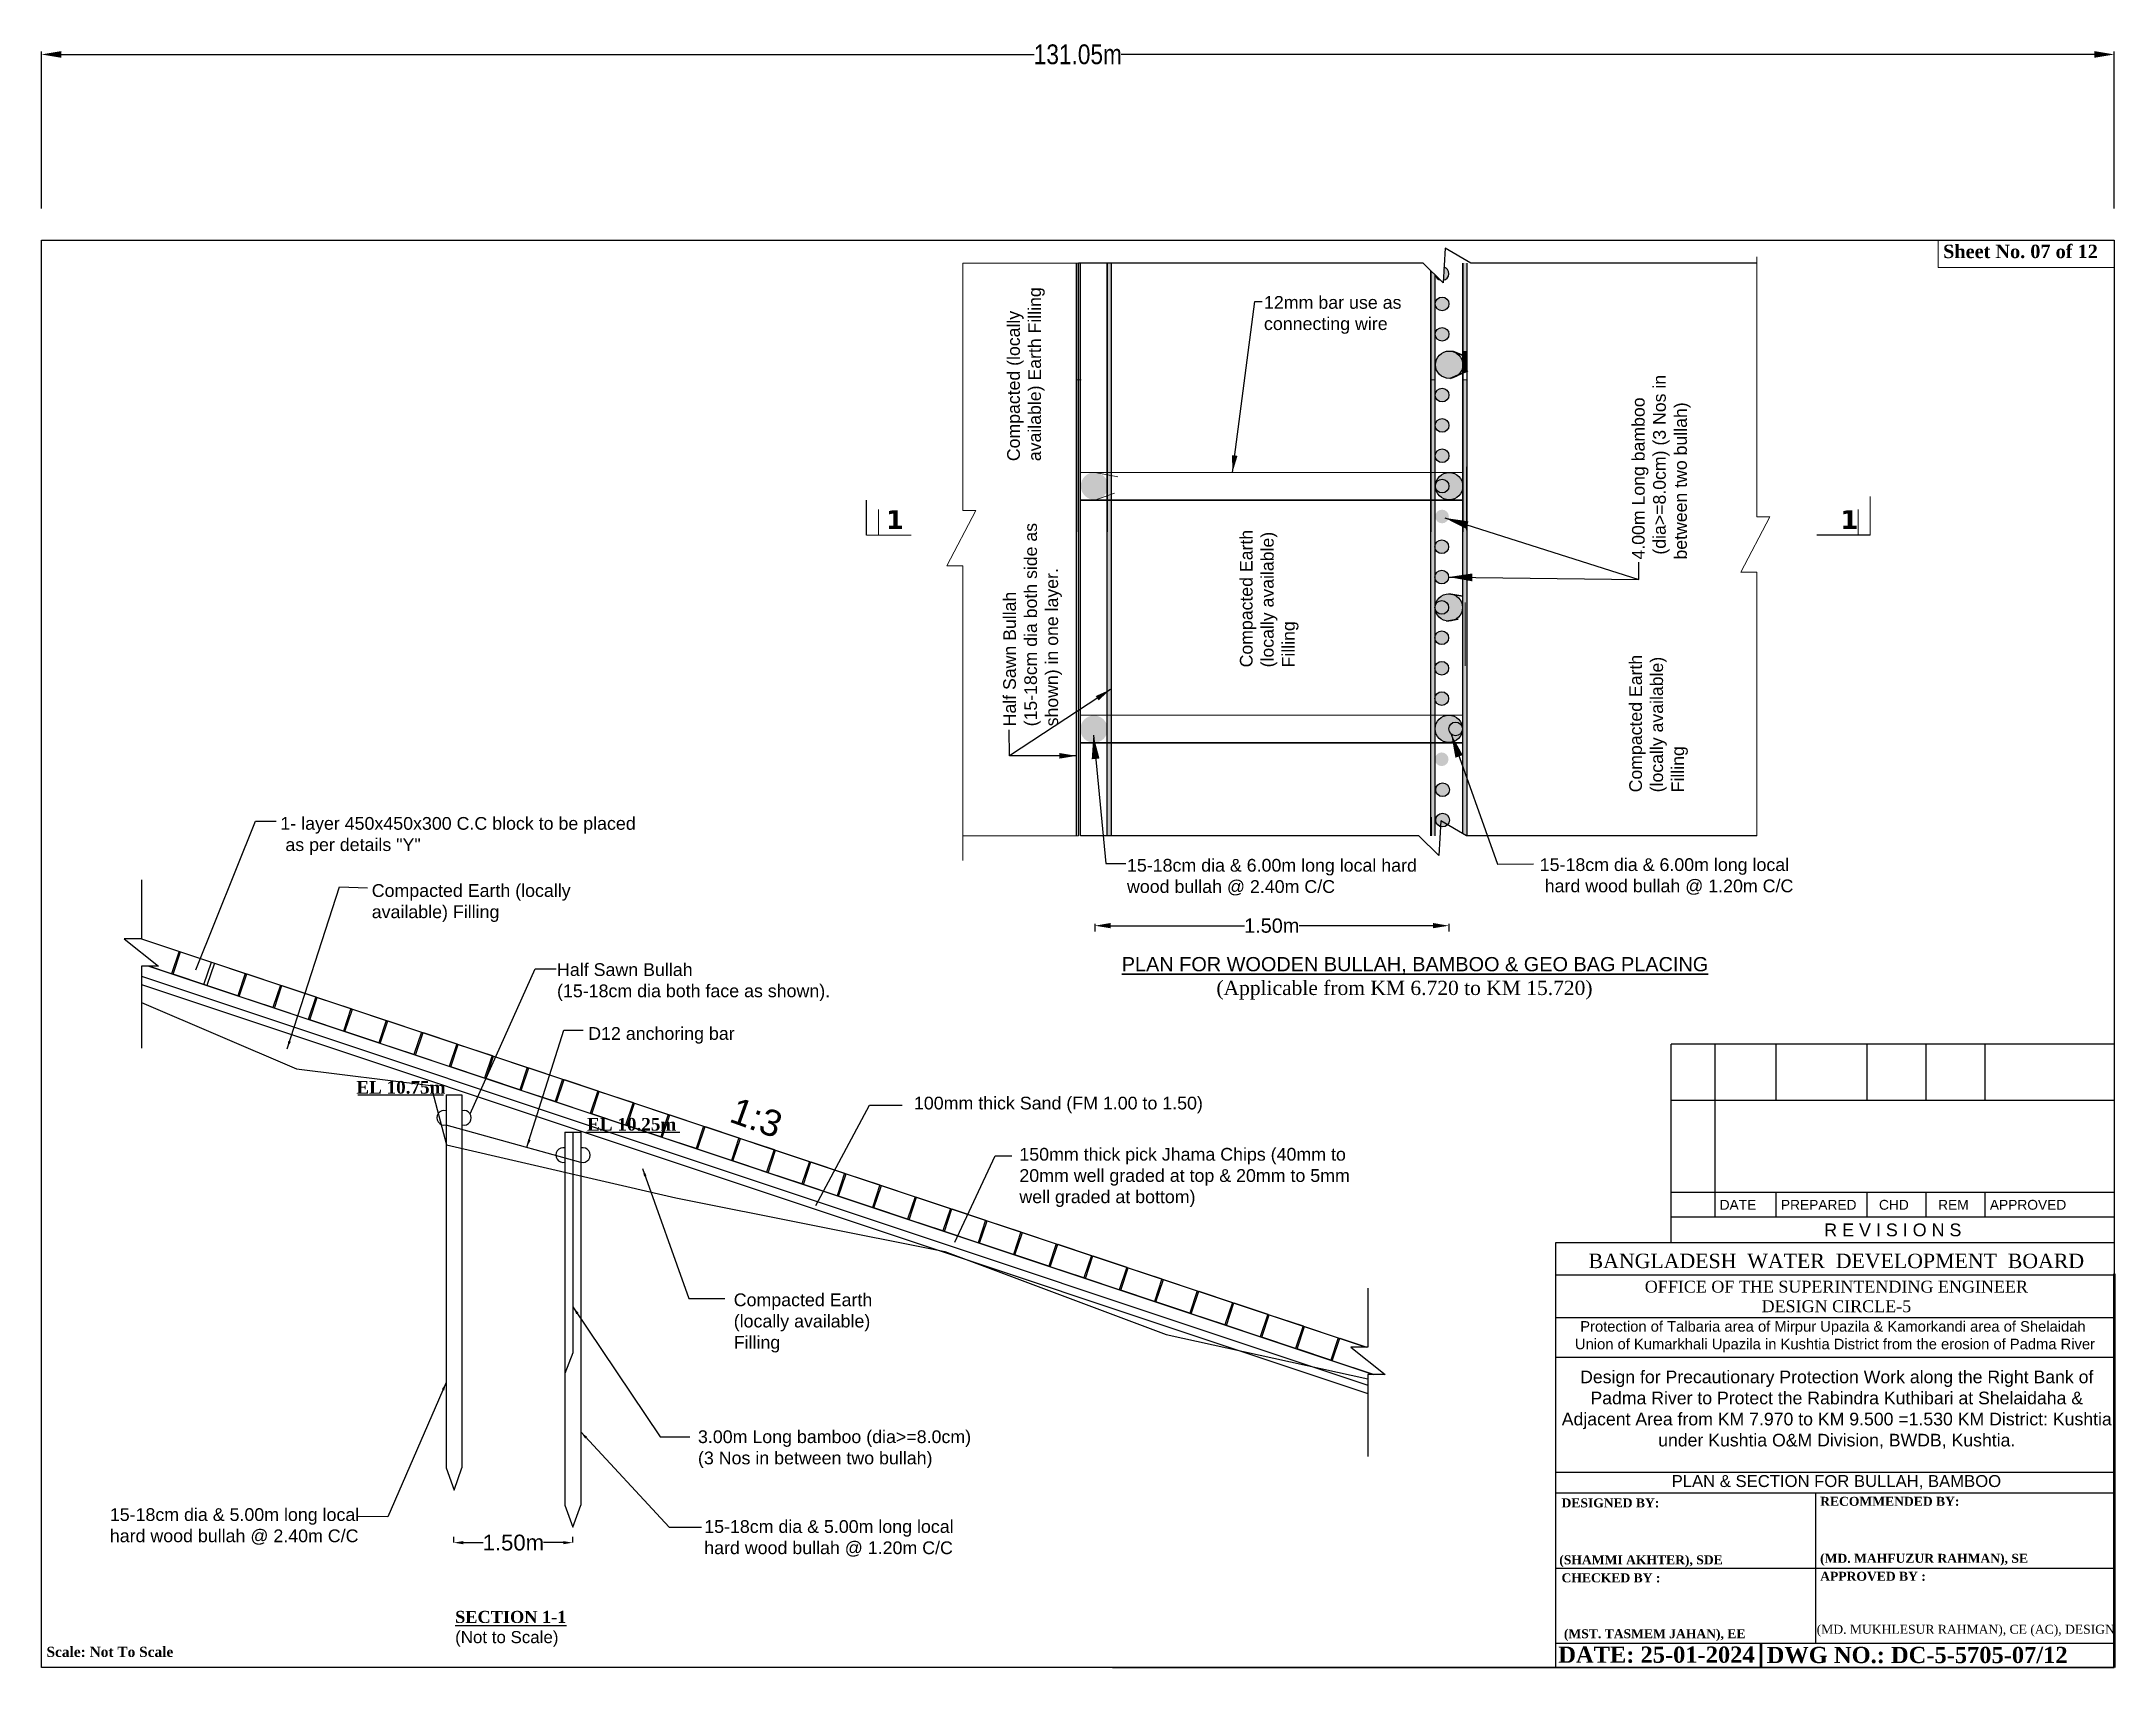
# Model space of a CAD drawing. Header units: inches. Extents: x 15 to 141071, y -30183 to 14738.
# Drawn here: x 70860.5 to 70991.6, y -8533.7 to -8430.9 of the extents above; entities that cross this region are included whole.
import ezdxf
from ezdxf.enums import TextEntityAlignment as Align

# ---------------------------------------------------------------- set-up
doc = ezdxf.new("R2010")
doc.units = ezdxf.units.IN
doc.header["$MEASUREMENT"] = 0
doc.header["$PDMODE"] = 3
doc.linetypes.add('HIDDEN', pattern=[9.525, 6.35, -3.175])
doc.layers.add('GL', color=3, linetype='HIDDEN')
doc.layers.add('LINE', color=7, linetype='Continuous')
doc.styles.add('Arial-200', font='arial.ttf')
doc.styles.add('Arial-250', font='arial.ttf')
doc.styles.add('dim', font='isocp.shx')
doc.styles.add('Kazi_T_H', font='timesbd.ttf')
doc.styles.get("Standard").update_dxf_attribs({"font": 'arial.ttf'})
doc.styles.add('TIMES', font='ARIALN.TTF')
doc.dimstyles.new('Arial-200', dxfattribs={"dimscale": 4, "dimtxt": 4, "dimasz": 0.125, "dimexe": 0.07, "dimexo": 0, "dimgap": 0.05, "dimtad": 1, "dimzin": 0, "dimdsep": 46, "dimtxsty": 'Arial-200', "dimcen": 0.09, "dimclrt": 256, "dimadec": 0, "dimazin": 0, "dimtfac": 1, "dimtofl": 0, "dimtmove": 1, "dimatfit": 3, "dimfxl": 0.15, "dimtolj": 1, "dimtzin": 0, "dimarcsym": 0})
doc.dimstyles.new("Arshi's Style", dxfattribs={"dimtxt": 1.25, "dimasz": 1.25, "dimexe": 0.18, "dimexo": 2, "dimgap": 0.09, "dimtad": 0, "dimzin": 0, "dimdsep": 46, "dimtxsty": 'TIMES', "dimcen": 0.09, "dimadec": 4, "dimazin": 0, "dimtfac": 1, "dimtofl": 0, "dimtmove": 0, "dimatfit": 3, "dimfxl": 1, "dimtolj": 1, "dimtzin": 0, "dimarcsym": 0})
doc.dimstyles.new('ISO-25', dxfattribs={"dimtxt": 2.5, "dimasz": 2.5, "dimexe": 1.25, "dimexo": 0.625, "dimtad": 1, "dimtxsty": 'Standard', "dimcen": 2.5, "dimadec": 0, "dimazin": 0, "dimtfac": 1, "dimtmove": 0, "dimatfit": 3, "dimfxl": 1, "dimarcsym": 0})
doc.dimstyles.get("Standard").update_dxf_attribs({"dimtxt": 0.18, "dimasz": 0.18, "dimexe": 0.18, "dimexo": 0.0625, "dimgap": 0.09, "dimtad": 0, "dimtih": 1, "dimtoh": 1, "dimdec": 4, "dimzin": 0, "dimdsep": 46, "dimtxsty": 'Standard', "dimcen": 0.09, "dimadec": 0, "dimazin": 0, "dimtfac": 1, "dimtdec": 4, "dimtofl": 0, "dimtmove": 0, "dimatfit": 3, "dimfxl": 1, "dimtolj": 1, "dimtzin": 0, "dimarcsym": 0})
doc.dimstyles.new('STANDARD$0', dxfattribs={"dimscale": 0, "dimtxt": 8, "dimasz": 8, "dimexe": 4, "dimexo": 0, "dimgap": 2, "dimtad": 1, "dimdec": 0, "dimzin": 0, "dimdsep": 46, "dimtxsty": 'dim', "dimblk": 'DOTSMALL', "dimcen": 1, "dimclrd": 6, "dimclre": 6, "dimclrt": 256, "dimadec": 0, "dimazin": 0, "dimtfac": 1, "dimtdec": 0, "dimtix": 1, "dimtofl": 0, "dimtmove": 1, "dimatfit": 3, "dimldrblk": 'DOTSMALL', "dimfxl": 6, "dimtolj": 1, "dimtzin": 0, "dimarcsym": 0})

msp = doc.modelspace()

# ---------------------------------------------------------------- texts
at = {"color": 7, "linetype": 'Continuous', "lineweight": -3, "ltscale": 0.5}
msp.add_text('1:3', height=1.6615317, rotation=340.21055439, dxfattribs=at).set_placement((70903.903298, -8499.184287))
at = {"color": 7, "lineweight": 30, "ltscale": 0.18, "char_height": 0.8, "attachment_point": 1, "rotation": 90}
for s, insert, width in [('Compacted (locally available) Earth Filling', (70921.554537, -8457.445989), 13.45903801), ('4.00m Long bamboo\\P (dia>=8.0cm) (3 Nos in \\Pbetween two bullah)', (70961.059223, -8463.667362), 22.92102752), ('Half Sawn Bullah (15-18cm dia both side as shown) in one layer.', (70921.30401, -8474.21346), 13.45903801), ('Compacted Earth \\P(locally available) \\PFilling', (70936.268531, -8470.486433), 13.45903801), ('Compacted Earth \\P(locally available) \\PFilling', (70960.886827, -8478.387466), 13.45903801)]:
    msp.add_mtext(s, dxfattribs=dict(at, insert=insert, width=width))
at = {"color": 7, "lineweight": 30, "ltscale": 0.18, "char_height": 0.80583202, "attachment_point": 1}
for s, insert, width in [('12mm bar use as \\Pconnecting wire', (70937.78877, -8447.005847), 35.24865895), ('15-18cm dia & 6.00m long local hard \\Pwood bullah @ 2.40m C/C ', (70929.127711, -8482.596839), 35.24865895), ('15-18cm dia & 6.00m long local\\P hard wood bullah @ 1.20m C/C ', (70955.227242, -8482.555509), 35.24865895), ('Compacted Earth (locally \\Pavailable) Filling', (70881.37687, -8484.193166), 35.24865895), ('D12 anchoring bar', (70895.063401, -8493.23055), 35.24865895), ('Compacted Earth \\P(locally available) \\PFilling', (70904.264196, -8510.072123), 35.24865895), ('3.00m Long bamboo (dia>=8.0cm) \\P(3 Nos in between two bullah)', (70902.002871, -8518.727472), 2.131628207280301e-14), ('15-18cm dia & 5.00m long local \\Phard wood bullah @ 2.40m C/C ', (70864.816854, -8523.650417), 35.24865895), ('15-18cm dia & 5.00m long local \\Phard wood bullah @ 1.20m C/C ', (70902.399253, -8524.406463), 35.24865895)]:
    msp.add_mtext(s, dxfattribs=dict(at, insert=insert, width=width))
at = {"color": 0, "linetype": 'Continuous', "lineweight": -3, "ltscale": 0.5, "attachment_point": 1}
for s, insert, char_height, width in [('1- layer 450x450x300 C.C block to be placed\\P as per details "Y"', (70875.602895, -8479.94787), 0.80583202, 35.24865895), ('Half Sawn Bullah \\P(15-18cm dia both face as shown).', (70893.091792, -8489.192889), 0.80583202, 35.24865895), ('100mm thick Sand (FM 1.00 to 1.50)', (70915.658545, -8497.631372), 0.80583202, 35.24865895), ('150mm thick pick Jhama Chips (40mm to \\P20mm well graded at top & 20mm to 5mm \\Pwell graded at bottom)', (70922.324631, -8500.869587), 0.80583202, 35.24865895), ('{\\fTimes New Roman|b1|i0|c0|p18;\\LSECTION 1-1\\fTimes New Roman|b0|i0|c0|p18;\\P}(Not to Scale)', (70886.648976, -8530.142582), 0.76511835, 40.90634281)]:
    msp.add_mtext(s, dxfattribs=dict(at, insert=insert, char_height=char_height, width=width))
at = {"color": 7, "lineweight": 30, "ltscale": 0.18, "insert": (70926.352496, -8488.801289), "char_height": 0.734513611, "width": 44.25028253, "attachment_point": 1, "style": 'Arial-250'}
msp.add_mtext('{\\H1.225x;       \\LPLAN FOR WOODEN BULLAH, BAMBOO & GEO BAG PLACING \\P}                     {\\H1.225x;       \\fTimes New Roman|b0|i0|c0|p18;\\C0;(Applicable from KM 6.720 to KM 15.720)}', dxfattribs=at)
at = {"layer": 'LINE', "lineweight": -2, "ltscale": 0.5}
for s, p in [('DATE', (70966.599774, -8504.777906)), ('PREPARED', (70970.472038, -8504.777906)), ('CHD', (70976.676552, -8504.777906)), ('REM', (70980.414596, -8504.777906)), ('APPROVED', (70983.686054, -8504.777906))]:
    msp.add_text(s, height=0.6221124, dxfattribs=at).set_placement(p)
msp.add_text('R E V I S I O N S', height=0.80951789, dxfattribs=at).set_placement((70977.549825, -8506.458767), align=Align.CENTER)
at = {"layer": 'LINE', "lineweight": 50, "ltscale": 0.5, "style": 'Kazi_T_H'}
for s, height, p in [('DESIGNED BY:', 0.56872286, (70956.603592, -8523.600503)), ('RECOMMENDED BY:', 0.56872286, (70972.956064, -8523.498892)), ('(SHAMMI AKHTER), SDE', 0.56872286, (70956.460578, -8527.20042)), ('APPROVED BY :', 0.56872286, (70972.956064, -8528.238249)), ('(MD. MAHFUZUR RAHMAN), SE ', 0.56872286, (70972.950966, -8527.103502)), ('CHECKED BY :', 0.56872286, (70956.603592, -8528.339861)), ('(MST. TASMEM JAHAN), EE', 0.56872286, (70956.753744, -8531.871334)), ('DATE: 25-01-2024', 1.02370114, (70956.400149, -8533.424093)), ('DWG NO.: DC-5-5705-07/12', 1.02370114, (70969.574764, -8533.441734))]:
    msp.add_text(s, height=height, dxfattribs=at).set_placement(p)
at = {"layer": 'LINE', "color": 7, "lineweight": 13, "ltscale": 0.5, "insert": (70980.408332, -8443.760303), "char_height": 0.84792582, "width": 11.65313837, "attachment_point": 1}
msp.add_mtext('{\\fTimes New Roman|b1|i0|c0|p18; Sheet No. 07 of 12}', dxfattribs=at)
at = {"layer": 'LINE', "color": 0, "linetype": 'ByBlock', "lineweight": -3, "ltscale": 0.5, "char_height": 1.18491882, "width": 36.420148, "attachment_point": 1}
for insert in [(70913.888787, -8460.547867), (70974.23815, -8460.547867)]:
    msp.add_mtext('{\\fVerdana|b1|i0|c0|p34;\\C7;1}', dxfattribs=dict(at, insert=insert))
at = {"layer": 'LINE', "color": 0, "linetype": 'ByBlock', "lineweight": 30, "ltscale": 0.5, "char_height": 0.8, "attachment_point": 1}
for s, insert in [('{\\fTimes New Roman|b1|i0|c0|p18;EL 10.75m}', (70880.400023, -8496.639197)), ('{\\fTimes New Roman|b1|i0|c0|p18;EL 10.25m}', (70894.992112, -8498.977074))]:
    msp.add_mtext(s, dxfattribs=dict(at, insert=insert))
at = {"layer": 'LINE', "lineweight": 50, "ltscale": 0.5, "attachment_point": 2}
for s, insert, char_height, width in [('{\\fTimes New Roman|b0|i0|c0|p18;\\C0;BANGLADESH  WATER  DEVELOPMENT  BOARD}', (70973.981109, -8507.558237), 0.91287, 38.70758065), ('{\\fTimes New Roman|b0|i0|c0|p18;\\C0;OFFICE OF THE SUPERINTENDING ENGINEER}', (70973.981109, -8509.266956), 0.75384335, 38.70758065), ('{\\fTimes New Roman|b0|i0|c0|p18;\\C0;DESIGN CIRCLE-5}', (70973.981109, -8510.5024), 0.75384335, 38.70758065), ('{\\fArial|b0|i0|c0|p34;\\C7;Protection of Talbaria area of Mirpur Upazila & Kamorkandi area of Shelaidah\\P Union of Kumarkhali Upazila in Kushtia District from the erosion of Padma River}', (70973.763566, -8511.822482), 0.667, 44.25725527), ('{\\fArial|b0|i0|c0|p34;\\C7;Design for \\f@Arial Unicode MS|b0|i0|c0|p34;\\C0;Precautionary Protection Work\\fArial|b0|i0|c0|p34;\\C7; along the Right Bank of Padma River to Protect the Rabindra Kuthibari at Shelaidaha & Adjacent Area from KM 7.970 to KM 9.500 =1.530 KM District: Kushtia \\C256;under \\C7;Kushtia\\C256; O&M Division, BWDB, \\C7;Kushtia\\C256;.}', (70974.00587, -8514.949791), 0.79914515, 35.0954124), ('{\\fArial|b0|i0|c0|p34;PLAN & SECTION FOR BULLAH, BAMBOO}', (70973.981109, -8521.557826), 0.75384335, 38.70758065)]:
    msp.add_mtext(s, dxfattribs=dict(at, insert=insert, char_height=char_height, width=width))
at = {"layer": 'LINE', "lineweight": 50, "ltscale": 0.5, "insert": (70982.162993, -8531.021872), "char_height": 0.56872286, "width": 19.03602138, "attachment_point": 2, "style": 'Kazi_T_H'}
msp.add_mtext('{\\fTimes New Roman|b0|i0|c0|p18;\\C0;(MD. MUKHLESUR RAHMAN), CE (AC), DESIGN}', dxfattribs=at)
at = {"layer": 'LINE', "color": 7, "insert": (70864.820612, -8532.411532), "char_height": 0.64347999, "width": 51.35381043, "attachment_point": 2, "style": 'TIMES'}
msp.add_mtext('{\\fTimes New Roman|b1|i0|c0|p18;Scale: Not To Scale}', dxfattribs=at)

# ---------------------------------------------------------------- blocks, each defined once
blk = doc.blocks.new('*D166')
at = {"color": 0, "lineweight": -2, "ltscale": 0.5, "transparency": 16777216}
for p, q in [((70886.56, -8525.83), (70886.56, -8525.47)), ((70887.16, -8525.83), (70888.42, -8525.83)), ((70893.49, -8525.83), (70892.24, -8525.83)), ((70894.09, -8525.83), (70894.09, -8525.47))]:
    blk.add_line(p, q, dxfattribs=at)
at = {"color": 0, "linetype": 'Continuous', "ltscale": 0.5, "transparency": 16777216}
for points in [[(70887.16, -8525.73), (70887.16, -8525.93), (70886.56, -8525.83)], [(70893.49, -8525.73), (70893.49, -8525.93), (70894.09, -8525.83)]]:
    blk.add_solid(points, dxfattribs=at)
at = {"layer": 'Defpoints', "color": 0, "linetype": 'Continuous', "ltscale": 0.5, "transparency": 16777216}
for p in [(70886.56, -8525.83), (70886.56, -8525.83), (70894.09, -8525.83)]:
    blk.add_point(p, dxfattribs=at)
at = {"color": 0, "linetype": 'Continuous', "lineweight": -3, "ltscale": 0.5, "transparency": 16777216, "insert": (70890.33, -8525.83), "char_height": 0.75, "attachment_point": 5}
blk.add_mtext('\\A1;{\\H1.333x;1.50m}', dxfattribs=at)
blk = doc.blocks.new('*D167')
at = {"color": 0, "lineweight": -2, "ltscale": 0.18, "transparency": 16777216}
for p, q in [((70927.09, -8486.7), (70927.09, -8487.18)), ((70928.09, -8486.82), (70936.55, -8486.82)), ((70948.48, -8486.82), (70940.01, -8486.82)), ((70949.48, -8486.7), (70949.48, -8487.18))]:
    blk.add_line(p, q, dxfattribs=at)
at = {"color": 0, "ltscale": 0.18, "transparency": 16777216}
for points in [[(70928.09, -8486.65), (70928.09, -8486.98), (70927.09, -8486.82)], [(70948.48, -8486.65), (70948.48, -8486.98), (70949.48, -8486.82)]]:
    blk.add_solid(points, dxfattribs=at)
at = {"layer": 'Defpoints', "color": 0, "ltscale": 0.18, "transparency": 16777216}
for p in [(70927.09, -8484.13), (70949.48, -8484.06), (70949.48, -8486.82)]:
    blk.add_point(p, dxfattribs=at)
at = {"color": 0, "lineweight": 18, "ltscale": 0.18, "transparency": 16777216, "insert": (70938.28, -8486.82), "char_height": 0.75, "attachment_point": 5}
blk.add_mtext('\\A1;{\\H1.2x;1.50m}', dxfattribs=at)
blk = doc.blocks.new('*D174')
at = {"color": 0, "lineweight": -2, "transparency": 16777216}
for p, q in [((70860.49, -8441.48), (70860.49, -8431.55)), ((70861.74, -8431.73), (70923.27, -8431.73)), ((70990.3, -8431.73), (70928.77, -8431.73)), ((70991.55, -8441.48), (70991.55, -8431.55))]:
    blk.add_line(p, q, dxfattribs=at)
at = {"color": 0, "transparency": 16777216}
for points in [[(70861.74, -8431.52), (70861.74, -8431.94), (70860.49, -8431.73)], [(70990.3, -8431.52), (70990.3, -8431.94), (70991.55, -8431.73)]]:
    blk.add_solid(points, dxfattribs=at)
at = {"layer": 'Defpoints', "color": 0, "transparency": 16777216}
for p in [(70991.55, -8431.73), (70860.49, -8443.48), (70991.55, -8443.48)]:
    blk.add_point(p, dxfattribs=at)
at = {"color": 0, "transparency": 16777216, "insert": (70926.02, -8431.73), "char_height": 1.25, "attachment_point": 5, "style": 'TIMES'}
blk.add_mtext('\\A1;131.05m', dxfattribs=at)

# ---------------------------------------------------------------- dimensions: what is measured, and where the dimension line sits
dim = msp.add_linear_dim(base=(70991.548517, -8431.730066), p1=(70860.493812, -8443.480471), p2=(70991.548517, -8443.480471), dimstyle="Arshi's Style", override={"dimpost": 'm'})
dim.commit()
dim.dimension.update_dxf_attribs({"geometry": '*D174', "text_midpoint": (70926.021164, -8431.730066)})
at = {"color": 0, "lineweight": 18, "ltscale": 0.18}
dim = msp.add_linear_dim(base=(70949.47626, -8486.815632), p1=(70927.089218, -8484.134224), p2=(70949.47626, -8484.056627), text='{\\H1.2x;1.50m}', dimstyle='STANDARD$0', override={"dimscale": 1, "dimtxt": 0.75, "dimasz": 1, "dimexe": 0.364, "dimexo": 0.219, "dimgap": 0.09, "dimtad": 0, "dimdec": 2, "dimlfac": 1000, "dimrnd": 0.002, "dimtxsty": 'Standard', "dimcen": 0.05, "dimclrd": 0, "dimclre": 0, "dimclrt": 0, "dimadec": 1, "dimtdec": 2, "dimtix": 0, "dimtmove": 0, "dimfxl": 0.12, "dimfxlon": 1, "dimtfillclr": 1, "dimfrac": 2}, dxfattribs=at)
dim.commit()
dim.dimension.update_dxf_attribs({"geometry": '*D167', "text_midpoint": (70938.282739, -8486.815632)})
at = {"color": 0, "linetype": 'Continuous', "lineweight": -3, "ltscale": 0.5}
dim = msp.add_linear_dim(base=(70886.563141, -8525.83177), p1=(70894.092704, -8525.83177), p2=(70886.563141, -8525.83177), text='{\\H1.333x;1.50m}', dimstyle='STANDARD$0', override={"dimscale": 1, "dimtxt": 0.75, "dimasz": 0.6, "dimexe": 0.364, "dimexo": 0.219, "dimgap": 0.09, "dimtad": 0, "dimdec": 2, "dimpost": 'm', "dimtxsty": 'Standard', "dimcen": 0.09, "dimclrd": 0, "dimclre": 0, "dimclrt": 0, "dimtdec": 2, "dimtix": 0, "dimtmove": 0, "dimfxl": 0.15, "dimfxlon": 1}, dxfattribs=at)
dim.commit()
dim.dimension.update_dxf_attribs({"geometry": '*D166', "text_midpoint": (70890.327922, -8525.83177)})

# ---------------------------------------------------------------- hatches: boundary and pattern name
at = {"lineweight": 18, "ltscale": 0.18}
for points in [[(70925.928828, -8444.923021), (70925.928828, -8452.308101), (70926.196783, -8452.308101), (70926.196783, -8444.923021)], [(70927.883912, -8444.923021), (70927.883912, -8452.308101), (70928.151868, -8452.308101), (70928.151868, -8444.923021)], [(70948.617851, -8445.680718), (70948.353286, -8445.417761), (70948.352859, -8445.422228), (70948.352154, -8445.429318), (70948.351426, -8445.436399), (70948.350673, -8445.443472), (70948.349895, -8445.450535), (70948.349895, -8451.95785), (70948.350581, -8451.96324), (70948.351253, -8451.968635), (70948.351911, -8451.974035), (70948.352554, -8451.979441), (70948.353183, -8451.984853), (70948.353798, -8451.99027), (70948.354398, -8451.995692), (70948.354985, -8452.001119), (70948.355557, -8452.006551), (70948.356114, -8452.011987), (70948.356657, -8452.017429), (70948.357186, -8452.022874), (70948.3577, -8452.028325), (70948.358201, -8452.033779), (70948.358686, -8452.039238), (70948.359157, -8452.044701), (70948.359614, -8452.050167), (70948.360057, -8452.055638), (70948.360485, -8452.061112), (70948.360898, -8452.066589), (70948.361297, -8452.072071), (70948.361682, -8452.077555), (70948.362052, -8452.083042), (70948.362407, -8452.088533), (70948.362748, -8452.094026), (70948.363075, -8452.099522), (70948.363387, -8452.105021), (70948.363685, -8452.110522), (70948.363968, -8452.116026), (70948.364236, -8452.121532), (70948.36449, -8452.12704), (70948.36473, -8452.13255), (70948.364955, -8452.138063), (70948.365165, -8452.143576), (70948.365361, -8452.149092), (70948.365542, -8452.154609), (70948.365709, -8452.160127), (70948.365861, -8452.165647), (70948.365998, -8452.171168), (70948.366121, -8452.176689), (70948.366229, -8452.182212), (70948.366323, -8452.187735), (70948.366402, -8452.193259), (70948.366467, -8452.198784), (70948.366517, -8452.204309), (70948.366552, -8452.209834), (70948.366573, -8452.215359), (70948.366579, -8452.220885), (70948.366571, -8452.22641), (70948.366548, -8452.231935), (70948.366511, -8452.237459), (70948.366459, -8452.242983), (70948.366392, -8452.248507), (70948.366311, -8452.254029), (70948.366215, -8452.259551), (70948.366104, -8452.265072), (70948.365979, -8452.270591), (70948.36584, -8452.27611), (70948.365685, -8452.281627), (70948.365517, -8452.287142), (70948.365333, -8452.292656), (70948.365135, -8452.298168), (70948.364923, -8452.303678), (70948.364696, -8452.309186), (70948.617851, -8452.309186)], [(70950.630867, -8450.483225), (70950.362911, -8450.483231), (70950.362911, -8451.346078, -0.0006769575), (70950.362911, -8451.348417), (70950.362911, -8451.871184), (70950.630867, -8451.757123)]]:
    msp.add_hatch(color=256, dxfattribs=at).paths.add_polyline_path(points)
h = msp.add_hatch(color=256, dxfattribs=at)
edge = h.paths.add_edge_path()
edge.add_ellipse((70951.250004, -8447.547303), major_axis=(-0.004186, 1.154424), ratio=0.5517154712, start_angle=76.05005604, end_angle=103.19684521, ccw=False)
edge.add_line((70950.630867, -8447.271243), (70950.630867, -8445.324546))
edge.add_ellipse((70951.264702, -8445.216199), major_axis=(-0.004186, 1.154424), ratio=0.5517154712, start_angle=83.97617241, end_angle=95.27072884, ccw=False)
edge.add_line((70950.630867, -8445.097348), (70950.630867, -8444.923021))
edge.add_line((70950.630867, -8444.923021), (70950.362911, -8444.923021))
edge.add_line((70950.362911, -8444.923021), (70950.362911, -8450.483231))
edge.add_line((70950.362911, -8450.483231), (70950.630867, -8450.483225))
edge.add_line((70950.630867, -8450.483225), (70950.630867, -8450.151262))
edge.add_ellipse((70951.249793, -8449.883881), major_axis=(-0.004186, 1.154424), ratio=0.5517154712, start_angle=75.96942412, end_angle=103.27747713, ccw=False)
edge.add_line((70950.630867, -8449.606243), (70950.630867, -8447.813104))
at = {"lineweight": -2}
h = msp.add_hatch(color=0, dxfattribs=at)
h.paths.add_polyline_path([(70949.481851, -8447.50642, -1), (70948.617851, -8447.50642, -1)])
h.paths.add_polyline_path([(70949.481851, -8449.42642, -1), (70948.617851, -8449.42642, -1)])
edge = h.paths.add_edge_path()
edge.add_line((70948.944496, -8446.005376), (70948.631545, -8445.694329))
edge.add_arc((70949.049851, -8445.58642), 0.432, 194.46498591, 255.88442197)
edge = h.paths.add_edge_path()
edge.add_line((70949.168763, -8445.171108), (70949.120613, -8446.012585))
edge.add_arc((70949.049851, -8445.58642), 0.432, 279.42756827, 434.02253472)
h = msp.add_hatch(color=0, dxfattribs=at)
h.paths.add_polyline_path([(70949.481851, -8453.26642, -1), (70948.617851, -8453.26642, -1)])
h.paths.add_polyline_path([(70949.481851, -8451.34642, -1), (70948.617851, -8451.34642, -1)])
h.paths.add_polyline_path([(70949.481851, -8455.18642, -1), (70948.617851, -8455.18642, -1)])
h.paths.add_polyline_path([(70949.481851, -8457.10642, -1), (70948.617851, -8457.10642, -1)])
h.paths.add_polyline_path([(70949.481851, -8459.02642, -1), (70948.617851, -8459.02642, -1)])
h.paths.add_polyline_path([(70949.481851, -8460.94642, -1), (70948.617851, -8460.94642, -1)])
for points in [[(70950.362911, -8451.347247, -1), (70948.634911, -8451.347247, -1)], [(70927.935181, -8459.020208, -1), (70926.207181, -8459.020208, -1)], [(70950.362911, -8459.026837, -1), (70948.634911, -8459.026837, -1)], [(70926.196783, -8481.132585), (70925.928828, -8481.132585), (70925.928828, -8461.90642), (70926.196783, -8461.90642)], [(70928.151868, -8481.132585), (70927.883912, -8481.132585), (70927.883912, -8461.90642), (70928.151868, -8461.90642)], [(70948.617851, -8481.132585), (70948.349895, -8481.132585), (70948.349895, -8461.90642), (70948.617851, -8461.90642)], [(70950.362911, -8480.993997), (70950.601976, -8481.132585), (70950.630867, -8481.132585), (70950.630867, -8461.90642), (70950.362911, -8461.90642)], [(70950.340261, -8466.697353, -1), (70948.612261, -8466.697353, -1)], [(70927.90527, -8474.392246, -1), (70926.17727, -8474.392246, -1)], [(70950.34026, -8474.376943, -1), (70948.61226, -8474.376943, -1)]]:
    msp.add_hatch(color=0, dxfattribs=at).paths.add_polyline_path(points)
h = msp.add_hatch(color=0, dxfattribs=at)
h.paths.add_polyline_path([(70925.928828, -8456.14642), (70926.196783, -8456.14642), (70926.196783, -8458.06642), (70925.928828, -8458.06642)])
h.paths.add_polyline_path([(70925.928828, -8454.22642), (70926.196783, -8454.22642), (70926.196783, -8456.14642), (70925.928828, -8456.14642)])
h.paths.add_polyline_path([(70925.928828, -8458.06642), (70926.196783, -8458.06642), (70926.196783, -8459.98642), (70925.928828, -8459.98642)])
h.paths.add_polyline_path([(70925.928828, -8459.98642), (70926.196783, -8459.98642), (70926.196783, -8461.90642), (70925.928828, -8461.90642)])
h.paths.add_polyline_path([(70925.928828, -8452.30642), (70926.196783, -8452.30642), (70926.196783, -8454.22642), (70925.928828, -8454.22642)])
h = msp.add_hatch(color=0, dxfattribs=at)
h.paths.add_polyline_path([(70927.883912, -8456.14642), (70928.151868, -8456.14642), (70928.151868, -8458.06642), (70927.883912, -8458.06642)])
h.paths.add_polyline_path([(70927.883912, -8454.22642), (70928.151868, -8454.22642), (70928.151868, -8456.14642), (70927.883912, -8456.14642)])
h.paths.add_polyline_path([(70927.883912, -8458.06642), (70928.151868, -8458.06642), (70928.151868, -8459.98642), (70927.883912, -8459.98642)])
h.paths.add_polyline_path([(70927.883912, -8459.98642), (70928.151868, -8459.98642), (70928.151868, -8461.90642), (70927.883912, -8461.90642)])
h.paths.add_polyline_path([(70927.883912, -8452.30642), (70928.151868, -8452.30642), (70928.151868, -8454.22642), (70927.883912, -8454.22642)])
h = msp.add_hatch(color=0, dxfattribs=at)
h.paths.add_polyline_path([(70948.349895, -8456.14642), (70948.617851, -8456.14642), (70948.617851, -8458.06642), (70948.349895, -8458.06642)])
h.paths.add_polyline_path([(70948.349895, -8454.22642), (70948.617851, -8454.22642), (70948.617851, -8456.14642), (70948.349895, -8456.14642)])
h.paths.add_polyline_path([(70948.349895, -8458.06642), (70948.617851, -8458.06642), (70948.617851, -8459.98642), (70948.349895, -8459.98642)])
h.paths.add_polyline_path([(70948.349895, -8459.98642), (70948.617851, -8459.98642), (70948.617851, -8461.90642), (70948.349895, -8461.90642)])
h.paths.add_polyline_path([(70948.349895, -8452.30642), (70948.617851, -8452.30642), (70948.617851, -8454.22642), (70948.349895, -8454.22642)])
h = msp.add_hatch(color=0, dxfattribs=at)
h.paths.add_polyline_path([(70950.362911, -8456.14642), (70950.630867, -8456.14642), (70950.630867, -8458.06642), (70950.362911, -8458.06642)])
h.paths.add_polyline_path([(70950.362911, -8454.22642), (70950.630867, -8454.22642), (70950.630867, -8456.14642), (70950.362911, -8456.14642)])
h.paths.add_polyline_path([(70950.362911, -8458.06642), (70950.630867, -8458.06642), (70950.630867, -8459.98642), (70950.362911, -8459.98642)])
h.paths.add_polyline_path([(70950.362911, -8459.98642), (70950.630867, -8459.98642), (70950.630867, -8461.90642), (70950.362911, -8461.90642)])
h.paths.add_polyline_path([(70950.362911, -8452.30642), (70950.630867, -8452.30642), (70950.630867, -8454.22642), (70950.362911, -8454.22642)])
h = msp.add_hatch(color=0, dxfattribs=at)
h.paths.add_polyline_path([(70949.469369, -8464.776343, -1), (70948.605369, -8464.776343, -1)])
h.paths.add_polyline_path([(70949.469369, -8462.856343, -1), (70948.605369, -8462.856343, -1)])
h.paths.add_polyline_path([(70949.469369, -8466.696343, -1), (70948.605369, -8466.696343, -1)])
h.paths.add_polyline_path([(70949.469369, -8468.616343, -1), (70948.605369, -8468.616343, -1)])
h.paths.add_polyline_path([(70949.469369, -8470.536343, -1), (70948.605369, -8470.536343, -1)])
h.paths.add_polyline_path([(70949.469369, -8472.456343, -1), (70948.605369, -8472.456343, -1)])
h = msp.add_hatch(color=0, dxfattribs=at)
h.paths.add_polyline_path([(70949.4592, -8468.616526, -1), (70948.5952, -8468.616526, -1)])
h.paths.add_polyline_path([(70949.4592, -8466.696526, -1), (70948.5952, -8466.696526, -1)])
h.paths.add_polyline_path([(70949.4592, -8470.536526, -1), (70948.5952, -8470.536526, -1)])
h.paths.add_polyline_path([(70949.4592, -8472.456526, -1), (70948.5952, -8472.456526, -1)])
h.paths.add_polyline_path([(70949.4592, -8474.376526, -1), (70948.5952, -8474.376526, -1)])
h.paths.add_polyline_path([(70949.4592, -8476.296526, -1), (70948.5952, -8476.296526, -1)])
h = msp.add_hatch(color=0, dxfattribs=at)
h.paths.add_polyline_path([(70950.34026, -8471.496526), (70950.608216, -8471.496526), (70950.608216, -8473.416526), (70950.34026, -8473.416526)])
h.paths.add_polyline_path([(70950.34026, -8469.576526), (70950.608216, -8469.576526), (70950.608216, -8471.496526), (70950.34026, -8471.496526)])
h.paths.add_polyline_path([(70950.34026, -8473.416526), (70950.608216, -8473.416526), (70950.608216, -8475.336526), (70950.34026, -8475.336526)])
h.paths.add_polyline_path([(70950.34026, -8475.336526), (70950.608216, -8475.336526), (70950.608216, -8477.256526), (70950.34026, -8477.256526)])
h.paths.add_polyline_path([(70950.34026, -8467.656526), (70950.608216, -8467.656526), (70950.608216, -8469.576526), (70950.34026, -8469.576526)])
h = msp.add_hatch(color=0, dxfattribs=at)
h.paths.add_polyline_path([(70949.512212, -8478.233296, -1), (70948.648212, -8478.233296, -1)])
h.paths.add_polyline_path([(70949.512212, -8480.153296, -1), (70948.648212, -8480.153296, -1)])

# ---------------------------------------------------------------- linework, layer by layer
at = {"color": 0, "lineweight": 18, "ltscale": 0.18}
for p, q in [((70918.756758, -8444.923021), (70926.062806, -8444.923021)), ((70926.062806, -8444.923021), (70926.062806, -8481.132585)), ((70925.928828, -8452.308101), (70926.196783, -8452.308101)), ((70925.969889, -8452.309186), (70926.237845, -8452.309186)), ((70948.349895, -8452.309186), (70948.617851, -8452.309186)), ((70950.362911, -8452.305118), (70950.630867, -8452.305118)), ((70950.362911, -8458.162837), (70926.219434, -8458.162837)), ((70927.106211, -8458.162837), (70928.553791, -8458.435364)), ((70950.588681, -8457.81001), (70950.588681, -8461.808751)), ((70927.08645, -8459.907638), (70928.346963, -8459.472854)), ((70913.420242, -8462.136531), (70913.420242, -8460.500465)), ((70975.348419, -8462.136531), (70975.348419, -8460.500465)), ((70976.114368, -8462.136531), (70976.114368, -8459.676201)), ((70915.482392, -8462.136531), (70912.654293, -8462.136531)), ((70948.321351, -8462.710733), (70948.321351, -8466.439005)), ((70950.521113, -8466.391891), (70950.521113, -8470.390633)), ((70950.362911, -8473.512943), (70926.196783, -8473.512943)), ((70950.64044, -8475.097786), (70950.64044, -8479.096527)), ((70948.37479, -8479.959599), (70948.37479, -8481.132585)), ((70918.756758, -8481.132585), (70926.062806, -8481.132585))]:
    msp.add_line(p, q, dxfattribs=at)
at = {"color": 0, "lineweight": -2}
for p, q in [((70925.928828, -8444.923021), (70925.928828, -8461.90642)), ((70925.928828, -8461.90642), (70925.928828, -8444.923021)), ((70926.196783, -8481.132585), (70926.196783, -8444.923021)), ((70926.196783, -8461.90642), (70926.196783, -8444.923021)), ((70927.883912, -8444.923021), (70927.883912, -8461.90642)), ((70927.883912, -8461.90642), (70927.883912, -8444.923021)), ((70928.151868, -8481.132585), (70928.151868, -8444.923021)), ((70928.151868, -8461.90642), (70928.151868, -8444.923021)), ((70950.362911, -8444.923021), (70950.362911, -8461.90642)), ((70950.362911, -8461.90642), (70950.362911, -8444.923021)), ((70950.630867, -8461.90642), (70950.630867, -8444.923021)), ((70948.349895, -8445.414391), (70948.349895, -8461.90642)), ((70948.349895, -8461.90642), (70948.349895, -8445.414391)), ((70948.349895, -8445.414391), (70948.349895, -8461.90642)), ((70948.349895, -8461.90642), (70948.349895, -8445.414391)), ((70948.617851, -8461.90642), (70948.617851, -8445.680718)), ((70948.617851, -8461.90642), (70948.617851, -8445.680718)), ((70925.928828, -8481.132585), (70925.928828, -8461.90642)), ((70926.196783, -8481.132585), (70926.196783, -8461.90642)), ((70927.883912, -8481.132585), (70927.883912, -8461.90642)), ((70928.151868, -8481.132585), (70928.151868, -8461.90642)), ((70948.349895, -8481.133764), (70948.349895, -8461.90642)), ((70948.349895, -8481.133764), (70948.349895, -8461.90642)), ((70948.617851, -8481.13562), (70948.617851, -8461.90642)), ((70950.362911, -8480.993997), (70950.362911, -8461.90642)), ((70950.630867, -8481.132585), (70950.630867, -8461.90642))]:
    msp.add_line(p, q, dxfattribs=at)
at = {"color": 0, "linetype": 'Continuous', "lineweight": -3, "ltscale": 0.5}
for p, q in [((70912.654293, -8462.136531), (70912.654293, -8459.909308)), ((70976.114368, -8462.136531), (70972.745222, -8462.136531)), ((70880.496343, -8497.520719), (70885.906713, -8497.520719)), ((70881.002674, -8497.520379), (70885.583022, -8497.520719)), ((70886.083148, -8497.520719), (70887.083148, -8497.520719)), ((70886.083148, -8497.520719), (70887.083148, -8497.520719)), ((70886.083148, -8497.520719), (70886.083148, -8521.098185)), ((70887.083148, -8497.520719), (70887.083148, -8521.098185)), ((70886.059907, -8499.417518), (70894.581083, -8501.764469)), ((70893.592704, -8499.873362), (70894.592704, -8499.873362)), ((70893.592704, -8499.873362), (70893.592704, -8523.450828)), ((70894.097481, -8499.873362), (70894.097481, -8513.817969)), ((70894.592704, -8499.873362), (70894.592704, -8523.450828)), ((70894.922905, -8499.873362), (70900.86182, -8499.873362)), ((70895.064385, -8499.873021), (70899.644733, -8499.873362)), ((70894.097481, -8513.817969), (70893.592704, -8515.138862)), ((70886.083148, -8521.098185), (70886.583148, -8522.504732)), ((70886.583148, -8522.504732), (70887.083148, -8521.098185)), ((70893.592704, -8523.450828), (70894.092704, -8524.857375)), ((70894.092704, -8524.857375), (70894.592704, -8523.450828))]:
    msp.add_line(p, q, dxfattribs=at)
at = {"color": 0, "lineweight": 30, "ltscale": 0.18}
for p, q in [((70950.362911, -8459.907638), (70926.196783, -8459.907638)), ((70950.362911, -8475.249814), (70926.196783, -8475.249814))]:
    msp.add_line(p, q, dxfattribs=at)
for p, q in [((70866.815396, -8487.658011), (70944.257148, -8513.471928)), ((70867.278795, -8489.382578), (70944.720548, -8515.196496)), ((70866.815396, -8490.018681), (70944.363059, -8515.867902)), ((70866.815396, -8490.545727), (70944.363059, -8516.394949)), ((70937.648857, -8512.839265), (70944.720548, -8515.196496))]:
    msp.add_line(p, q)
at = {"lineweight": 50, "ltscale": 0.5}
msp.add_line((70991.548517, -8508.835935), (70991.548517, -8533.725736), dxfattribs=at)
at = {"color": 0, "linetype": 'Continuous', "lineweight": 20, "ltscale": 0.5}
for points in [[(70918.756758, -8444.923021), (70918.756758, -8460.556541), (70919.579509, -8460.556541), (70917.740732, -8464.060262), (70918.756758, -8464.060262), (70918.756758, -8482.691542)], [(70968.948508, -8444.53146), (70968.948508, -8460.958042), (70969.771258, -8460.958042), (70967.932481, -8464.461763), (70968.948508, -8464.461763), (70968.948508, -8481.132585)]]:
    msp.add_lwpolyline(points, dxfattribs=at)
at = {"color": 0, "lineweight": -2}
for points in [[(70964.372909, -8444.923021), (70950.869932, -8444.923021), (70949.237122, -8443.97647), (70949.111526, -8446.171391), (70947.855519, -8444.923021), (70926.062806, -8444.923021)], [(70968.948508, -8444.923021), (70964.372909, -8444.923021)], [(70968.948508, -8481.132585), (70950.601976, -8481.132585), (70948.969166, -8480.186034), (70948.84357, -8482.380956), (70947.587563, -8481.132585), (70926.196783, -8481.132585)]]:
    msp.add_lwpolyline(points, dxfattribs=at)
at = {"color": 0, "lineweight": 30, "ltscale": 0.18}
for points in [[(70949.705116, -8450.48296), (70950.589784, -8450.840682)], [(70949.564694, -8452.21096), (70950.674039, -8451.738746)], [(70949.476261, -8465.833353), (70950.360928, -8465.975613)], [(70949.335838, -8467.561353), (70950.076986, -8467.433123)]]:
    msp.add_lwpolyline(points, dxfattribs=at)
at = {"color": 7, "linetype": 'Continuous', "lineweight": -3, "ltscale": 0.5}
for points in [[(70866.815396, -8483.928091), (70866.815396, -8487.658011), (70865.729827, -8487.658011), (70867.900965, -8489.382578), (70866.815396, -8489.382578), (70866.815396, -8494.567003)], [(70944.363059, -8509.742009), (70944.363059, -8513.471928), (70943.27749, -8513.471928), (70945.448628, -8515.196496), (70944.363059, -8515.196496), (70944.363059, -8520.38092)]]:
    msp.add_lwpolyline(points, dxfattribs=at)
for points in [[(70869.194752, -8488.440092), (70868.72041, -8489.863117), (70867.278795, -8489.382578)], [(70871.424158, -8489.183227), (70870.949816, -8490.606252), (70868.815279, -8489.894739), (70869.28962, -8488.471714), (70871.424158, -8489.183227)], [(70873.375563, -8489.833695), (70872.901222, -8491.25672), (70870.766684, -8490.545208), (70871.241026, -8489.122183), (70873.375563, -8489.833695)], [(70875.604969, -8490.576831), (70875.130627, -8491.999856), (70872.99609, -8491.288343), (70873.470432, -8489.865318), (70875.604969, -8490.576831)], [(70877.834375, -8491.319966), (70877.360033, -8492.742991), (70875.225496, -8492.031478), (70875.699837, -8490.608453), (70877.834375, -8491.319966)], [(70880.063781, -8492.063101), (70879.589439, -8493.486126), (70877.454902, -8492.774614), (70877.929243, -8491.351589), (70880.063781, -8492.063101)], [(70882.293186, -8492.806236), (70881.818845, -8494.229261), (70879.684307, -8493.517749), (70880.158649, -8492.094724), (70882.293186, -8492.806236)], [(70884.522592, -8493.549372), (70884.04825, -8494.972397), (70881.913713, -8494.260884), (70882.388055, -8492.837859), (70884.522592, -8493.549372)], [(70886.751998, -8494.292507), (70886.277656, -8495.715532), (70884.143119, -8495.004019), (70884.61746, -8493.580994), (70886.751998, -8494.292507)], [(70888.981404, -8495.035642), (70888.507062, -8496.458667), (70886.372525, -8495.747155), (70886.846866, -8494.32413), (70888.981404, -8495.035642)], [(70891.210809, -8495.778777), (70890.736468, -8497.201802), (70888.60193, -8496.49029), (70889.076272, -8495.067265), (70891.210809, -8495.778777)], [(70893.440215, -8496.521913), (70892.965873, -8497.944938), (70890.831336, -8497.233425), (70891.305678, -8495.8104), (70893.440215, -8496.521913)], [(70895.669621, -8497.265048), (70895.195279, -8498.688073), (70893.060742, -8497.97656), (70893.535083, -8496.553535), (70895.669621, -8497.265048)], [(70897.899027, -8498.008183), (70897.424685, -8499.431208), (70895.290148, -8498.719696), (70895.764489, -8497.296671), (70897.899027, -8498.008183)], [(70900.128432, -8498.751318), (70899.654091, -8500.174343), (70897.519553, -8499.462831), (70897.993895, -8498.039806), (70900.128432, -8498.751318)], [(70902.357838, -8499.494454), (70901.883496, -8500.917479), (70899.748959, -8500.205966), (70900.223301, -8498.782941), (70902.357838, -8499.494454)], [(70904.587244, -8500.237589), (70904.112902, -8501.660614), (70901.978365, -8500.949101), (70902.452706, -8499.526076), (70904.587244, -8500.237589)], [(70906.81665, -8500.980724), (70906.342308, -8502.403749), (70904.207771, -8501.692237), (70904.682112, -8500.269212), (70906.81665, -8500.980724)], [(70909.046055, -8501.723859), (70908.571714, -8503.146884), (70906.437176, -8502.435372), (70906.911518, -8501.012347), (70909.046055, -8501.723859)], [(70911.275461, -8502.466995), (70910.801119, -8503.89002), (70908.666582, -8503.178507), (70909.140924, -8501.755482), (70911.275461, -8502.466995)], [(70913.504867, -8503.21013), (70913.030525, -8504.633155), (70910.895988, -8503.921642), (70911.370329, -8502.498617), (70913.504867, -8503.21013)], [(70915.734273, -8503.953265), (70915.259931, -8505.37629), (70913.125394, -8504.664778), (70913.599735, -8503.241753), (70915.734273, -8503.953265)], [(70917.963678, -8504.6964), (70917.489337, -8506.119425), (70915.354799, -8505.407913), (70915.829141, -8503.984888), (70917.963678, -8504.6964)], [(70920.193084, -8505.439536), (70919.718742, -8506.862561), (70917.584205, -8506.151048), (70918.058547, -8504.728023), (70920.193084, -8505.439536)], [(70922.42249, -8506.182671), (70921.948148, -8507.605696), (70919.813611, -8506.894183), (70920.287952, -8505.471158), (70922.42249, -8506.182671)], [(70924.651896, -8506.925806), (70924.177554, -8508.348831), (70922.043017, -8507.637319), (70922.517358, -8506.214294), (70924.651896, -8506.925806)], [(70926.881301, -8507.668941), (70926.40696, -8509.091966), (70924.272422, -8508.380454), (70924.746764, -8506.957429), (70926.881301, -8507.668941)], [(70929.110707, -8508.412077), (70928.636365, -8509.835102), (70926.501828, -8509.123589), (70926.97617, -8507.700564), (70929.110707, -8508.412077)], [(70931.340113, -8509.155212), (70930.865771, -8510.578237), (70928.731234, -8509.866724), (70929.205575, -8508.443699), (70931.340113, -8509.155212)], [(70933.569519, -8509.898347), (70933.095177, -8511.321372), (70930.96064, -8510.60986), (70931.434981, -8509.186835), (70933.569519, -8509.898347)], [(70935.798924, -8510.641482), (70935.324583, -8512.064507), (70933.190045, -8511.352995), (70933.664387, -8509.92997), (70935.798924, -8510.641482)], [(70938.02833, -8511.384618), (70937.553988, -8512.807643), (70935.419451, -8512.09613), (70935.893793, -8510.673105), (70938.02833, -8511.384618)], [(70940.257736, -8512.127753), (70939.783394, -8513.550778), (70937.648857, -8512.839265), (70938.123198, -8511.41624), (70940.257736, -8512.127753)], [(70942.487142, -8512.870888), (70942.0128, -8514.293913), (70939.878263, -8513.582401), (70940.352604, -8512.159376), (70942.487142, -8512.870888)], [(70944.720548, -8515.196496), (70942.107668, -8514.325536), (70942.58201, -8512.902511), (70944.17579, -8513.433771)]]:
    msp.add_lwpolyline(points)
at = {"color": 0, "lineweight": -2}
for centre, radius in [((70949.049851, -8447.50642), 0.432), ((70949.049851, -8449.42642), 0.432), ((70949.498911, -8451.347247), 0.864), ((70949.049851, -8453.26642), 0.432), ((70949.049851, -8455.18642), 0.432), ((70949.049851, -8457.10642), 0.432), ((70949.498911, -8459.026837), 0.864), ((70949.049851, -8459.02642), 0.432), ((70949.0272, -8462.856526), 0.432), ((70949.0272, -8464.776526), 0.432), ((70949.476261, -8466.697353), 0.864), ((70949.0272, -8466.696526), 0.432), ((70949.0272, -8468.616526), 0.432), ((70949.0272, -8470.536526), 0.432), ((70949.0272, -8472.456526), 0.432), ((70949.47626, -8474.376943), 0.864), ((70949.90826, -8474.376526), 0.432), ((70949.078519, -8478.222696), 0.432), ((70949.078519, -8480.142696), 0.432)]:
    msp.add_circle(centre, radius, dxfattribs=at)
for start, end in [(194.46498591, 255.88442197), (279.42756827, 74.02253472)]:
    msp.add_arc((70949.049851, -8445.58642), 0.432, start, end, dxfattribs=at)
at = {"color": 0, "linetype": 'Continuous', "lineweight": -3, "ltscale": 0.5}
for centre, start, end in [((70885.961531, -8498.969224), 74.82841692, 283.69207692), ((70887.204766, -8498.969224), 256.30792308, 105.17158308), ((70893.480642, -8501.321866), 74.82841692, 283.69207692), ((70894.723876, -8501.321866), 253.60409939, 105.17158308)]:
    msp.add_arc(centre, 0.464701, start, end, dxfattribs=at)
at = {"layer": 'GL', "linetype": 'ByBlock'}
msp.add_lwpolyline([(70866.815396, -8491.684505), (70876.613125, -8495.873879), (70885.113125, -8496.923879), (70886.113125, -8500.673879), (70900.613125, -8504.023879), (70917.613125, -8507.423879), (70931.613125, -8512.673879), (70944.363059, -8515.470638)], dxfattribs=at)
at = {"layer": 'LINE', "lineweight": -2, "ltscale": 0.5}
for p, q in [((70991.562454, -8494.305513), (70963.537196, -8494.305513)), ((70963.537196, -8506.863526), (70963.537196, -8494.305513)), ((70966.288718, -8494.305513), (70966.288718, -8505.24449)), ((70970.160982, -8494.305513), (70970.160982, -8497.882491)), ((70975.898912, -8494.305513), (70975.898912, -8497.882491)), ((70979.636955, -8494.305513), (70979.636955, -8497.882491)), ((70983.374998, -8494.305513), (70983.374998, -8497.882491)), ((70991.562454, -8497.882491), (70963.537196, -8497.882491)), ((70991.562454, -8503.689209), (70963.537196, -8503.689209)), ((70970.160982, -8503.689209), (70970.160982, -8505.24449)), ((70975.898912, -8503.689209), (70975.898912, -8505.24449)), ((70979.636955, -8503.689209), (70979.636955, -8505.24449)), ((70983.374998, -8503.689209), (70983.374998, -8505.24449)), ((70991.562454, -8505.24449), (70963.537196, -8505.24449)), ((70956.230797, -8506.863526), (70956.230797, -8533.725736)), ((70991.548517, -8506.863526), (70956.230797, -8506.863526)), ((70991.548517, -8508.925377), (70956.230797, -8508.925377)), ((70991.548517, -8511.612605), (70956.230797, -8511.612605)), ((70991.548517, -8514.114197), (70956.230797, -8514.114197)), ((70991.548517, -8521.402977), (70956.230797, -8521.402977)), ((70991.548517, -8522.70268), (70956.230797, -8522.70268)), ((70972.671702, -8532.181394), (70972.671702, -8522.70268)), ((70956.230797, -8527.442037), (70991.548517, -8527.442037)), ((70956.230797, -8532.181394), (70991.548517, -8532.181394)), ((70928.205539, -8533.725736), (70991.548517, -8533.725736))]:
    msp.add_line(p, q, dxfattribs=at)
at = {"layer": 'LINE', "lineweight": 50, "ltscale": 0.5}
msp.add_line((70969.230387, -8533.725736), (70969.230387, -8532.181394), dxfattribs=at)
at = {"layer": 'LINE', "color": 0, "linetype": 'ByBlock', "lineweight": -3, "ltscale": 0.5}
msp.add_lwpolyline([(70860.493812, -8443.480471), (70991.548517, -8443.480471), (70991.548517, -8533.725736), (70860.493812, -8533.725736)], close=True, dxfattribs=at)
at = {"layer": 'LINE', "color": 7, "lineweight": 13, "ltscale": 0.5}
msp.add_lwpolyline([(70991.548517, -8443.480471), (70980.408332, -8443.480471), (70980.408332, -8445.194764), (70991.548517, -8445.194764)], close=True, dxfattribs=at)

msp.set_redraw_order([(e.dxf.handle, doc.entitydb.next_handle()) for e in msp.query("TEXT MTEXT ATTDEF DIMENSION ARC_DIMENSION")])  # texts and dimensions are drawn at this point

# ---------------------------------------------------------------- leaders
at = {"lineweight": 30}
for points, override in [([(70935.798861, -8458.162837), (70937.214029, -8447.343015), (70937.676816, -8447.343015)], {"dimasz": 1.08}), ([(70949.218444, -8461.034479), (70961.487155, -8464.939593)], {"dimasz": 1.5}), ([(70949.4592, -8464.776526), (70961.487155, -8464.939593), (70961.488713, -8463.824249)], {"dimasz": 1.5}), ([(70925.932854, -8476.078309), (70921.69537, -8476.078309), (70921.680877, -8474.4334)], {"dimasz": 1.08}), ([(70927.000742, -8474.776277), (70927.781703, -8482.894887), (70929.057832, -8482.893765)], {"dimasz": 1.5}), ([(70949.625213, -8474.702882), (70952.545405, -8482.918679), (70954.832882, -8482.914315)], {"dimasz": 1.5})]:
    msp.add_leader(points, dimstyle='ISO-25', override=override, dxfattribs=at)
at = {"color": 0, "lineweight": 18, "ltscale": 0.18}
msp.add_leader([(70928.076448, -8471.888657), (70921.69537, -8476.078309)], dimstyle='Standard', override={"dimtxt": 0.75, "dimasz": 1, "dimgap": 0.09, "dimtad": 0, "dimtih": 0, "dimtoh": 0, "dimdec": 2, "dimrnd": 0.002, "dimcen": 0.05, "dimadec": 1, "dimtdec": 2, "dimfxl": 0.12, "dimfxlon": 1, "dimtfillclr": 1, "dimfrac": 2}, dxfattribs=at)
at = {"color": 0, "linetype": 'Continuous', "lineweight": -3, "ltscale": 0.5}
for points in [[(70870.259759, -8489.612907), (70874.031306, -8480.199938), (70875.33257, -8480.199938)], [(70887.593999, -8498.715364), (70891.717876, -8489.551647), (70893.029532, -8489.551647)], [(70909.45169, -8504.515183), (70912.856365, -8498.16791), (70914.909668, -8498.16791)], [(70918.253555, -8506.830677), (70920.795259, -8501.365876), (70921.842445, -8501.365876)]]:
    msp.add_leader(points, dimstyle='Standard', override={"dimtxt": 0.75, "dimdec": 2, "dimlfac": 1, "dimpost": 'm', "dimtdec": 2, "dimfxl": 0.15, "dimfxlon": 1}, dxfattribs=at)
at = {"color": 7, "linetype": 'Continuous', "lineweight": -3, "ltscale": 0.5}
for points in [[(70876.025692, -8494.601356), (70879.345885, -8484.362237), (70881.117367, -8484.423449)], [(70891.187662, -8500.829834), (70893.529412, -8493.431581), (70894.741388, -8493.434103)], [(70898.501082, -8502.170267), (70901.421275, -8510.386064), (70903.708751, -8510.381701)], [(70894.097481, -8510.918094), (70899.604233, -8519.13596), (70901.493125, -8519.141157)], [(70886.083148, -8515.708047), (70882.388621, -8524.20675), (70880.485048, -8524.167266)], [(70894.592704, -8518.829678), (70900.179894, -8524.840155), (70902.223574, -8524.854891)]]:
    msp.add_leader(points, dimstyle='Arial-200', override={"dimtad": 0}, dxfattribs=at)

doc.saveas('drawing.dxf')
